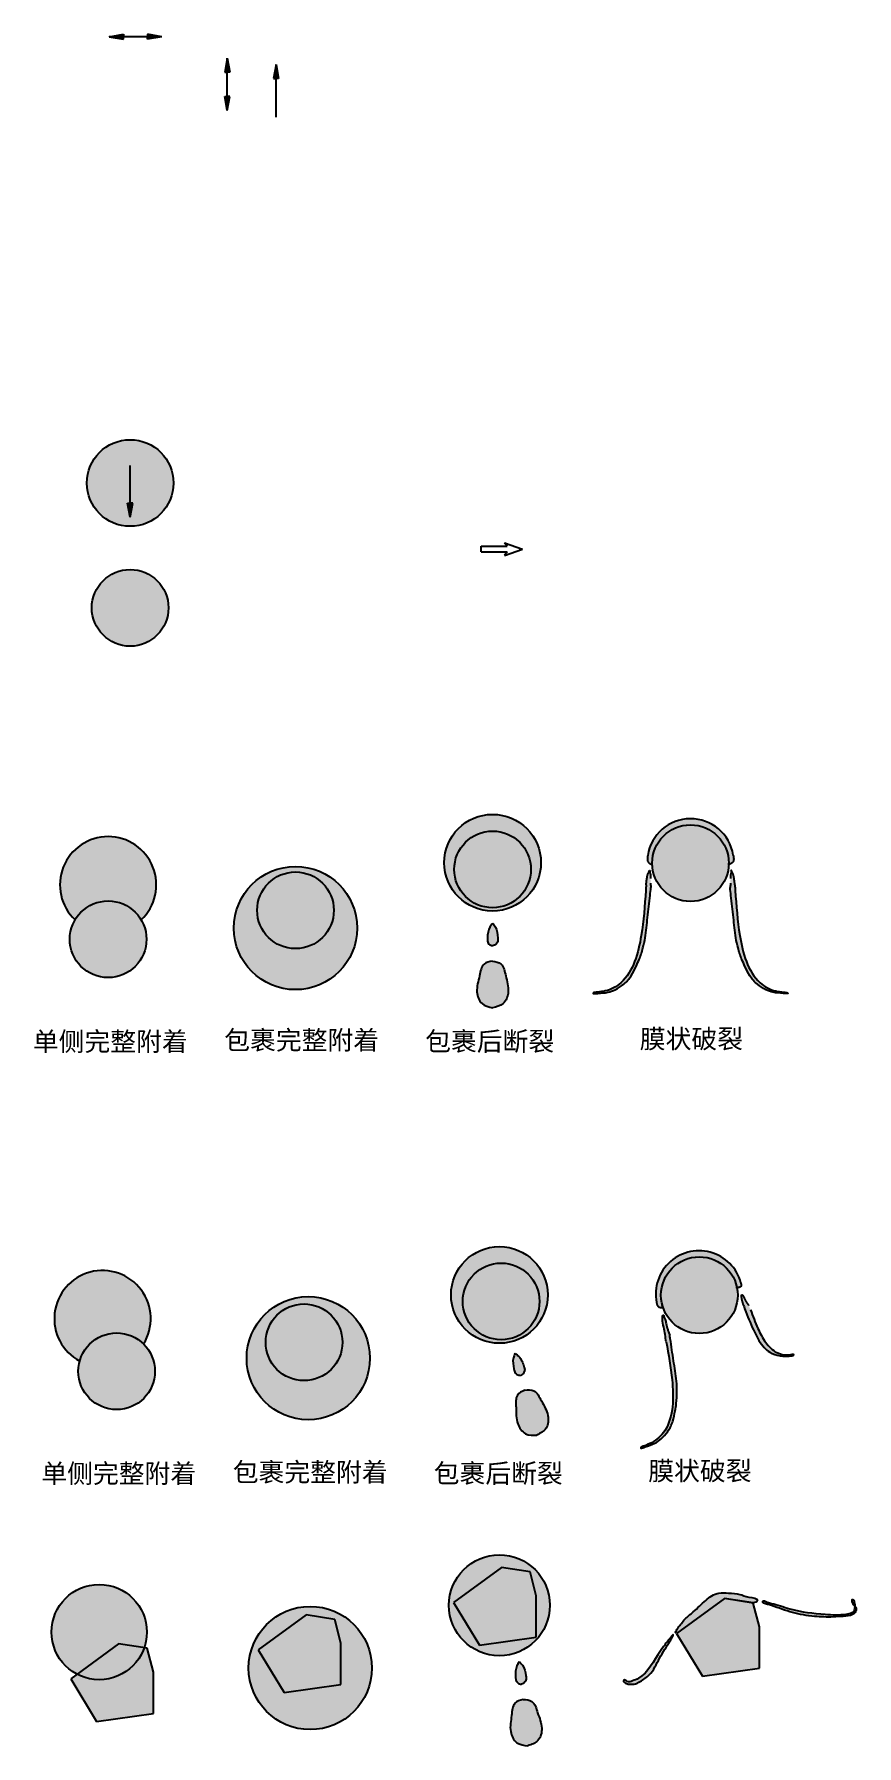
# Model space of a CAD drawing. Header units: millimetres. Extents: x -168 to 2937, y -666 to 1342.
# Drawn here: x 1188.5 to 1405.8, y 346.6 to 799.1 of the extents above; entities that cross this region are included whole.
import ezdxf

# ---------------------------------------------------------------- set-up
doc = ezdxf.new("R2010")
doc.units = ezdxf.units.MM
doc.linetypes.add('CENTER', pattern=[2, 1.25, -0.25, 0.25, -0.25])
doc.styles.add('说明', font='', dxfattribs={"height": 3})
doc.styles.get('说明').set_extended_font_data('SimSun')

msp = doc.modelspace()

# ---------------------------------------------------------------- texts
at = {"char_height": 5, "attachment_point": 1, "style": '说明'}
for s, insert in [('单侧完整附着', (1188.109703918787, 535.2951922108955)), ('包裹完整附着', (1238.686338682429, 535.6578697750965)), ('包裹后断裂', (1291.785398103342, 535.3345250879484)), ('膜状破裂', (1348.498964320878, 535.9812062359024)), ('单侧完整附着', (1190.365144210597, 421.0772599943698)), ('包裹完整附着', (1240.94177897424, 421.4399375585708)), ('包裹后断裂', (1294.040838395153, 421.1165928714227)), ('膜状破裂', (1350.754404612689, 421.7632740193767))]:
    msp.add_mtext_dynamic_manual_height_columns(s, width=52.59026289735402, gutter_width=15, heights=[0], dxfattribs=dict(at, insert=insert))

# ---------------------------------------------------------------- hatches: boundary and pattern name
for points in [[(1212.022398685851, 799.099966447318), (1208.27986743457, 798.4272774942525), (1212.022398685851, 798.4272774942525)], [(1208.27986743457, 798.4272774942525), (1212.022398685851, 798.4272774942525), (1212.022398685851, 797.7545885411868)], [(1218.42847945677, 799.099966447318), (1222.171010708051, 798.4272774942525), (1218.42847945677, 798.4272774942525)], [(1222.171010708051, 798.4272774942525), (1218.42847945677, 798.4272774942525), (1218.42847945677, 797.7545885411868)], [(1239.489820358464, 792.800844509488), (1239.489820358464, 789.0583132582076), (1238.817131405399, 789.0583132582076)], [(1240.16250931153, 789.0583132582076), (1239.489820358464, 792.800844509488), (1239.489820358464, 789.0583132582076)], [(1252.373499870052, 791.1008368549517), (1252.373499870052, 787.3583056036713), (1251.700810916986, 787.3583056036713)], [(1253.046188823118, 787.3583056036713), (1252.373499870052, 791.1008368549517), (1252.373499870052, 787.3583056036713)], [(1239.489820358464, 778.9097012360077), (1239.489820358464, 782.6522324872881), (1238.817131405399, 782.6522324872881)], [(1240.16250931153, 782.6522324872881), (1239.489820358464, 778.9097012360077), (1239.489820358464, 782.6522324872881)], [(1213.821499698071, 671.3754062233638), (1213.821499698071, 675.1179374746442), (1213.148810745005, 675.1179374746442)], [(1214.494188651136, 675.1179374746442), (1213.821499698071, 671.3754062233638), (1213.821499698071, 675.1179374746442)]]:
    msp.add_hatch(color=7).paths.add_polyline_path(points)
h = msp.add_hatch(color=151)
h.set_gradient(color1=(61, 117, 240), one_color=1, tint=1, name='SPHERICAL')
h.paths.add_polyline_path([(1225.267744057367, 680.4458290523826, 1), (1202.375255338774, 680.4458290523826, 1)])
h = msp.add_hatch(color=151)
h.set_gradient(color1=(52, 60, 57), one_color=1, tint=1, name='SPHERICAL')
h.paths.add_polyline_path([(1203.687071764713, 647.4360520569487, 1), (1223.955927631428, 647.4360520569487, 1)])
h = msp.add_hatch(color=151)
h.set_gradient(color1=(61, 117, 240), one_color=1, tint=1, name='SPHERICAL')
h.paths.add_polyline_path([(1296.829715896063, 580.0632046659186, 1), (1322.380705489277, 580.0632046659186, 1)])
h.paths.add_polyline_path([(1319.739638626027, 578.2930789094341, -1), (1299.470782759312, 578.2930789094341, -1)], flags=16)
h = msp.add_hatch(color=151)
h.set_gradient(color1=(52, 60, 57), one_color=1, tint=1, name='SPHERICAL')
h.paths.add_polyline_path([(1299.470782759312, 578.2930789094341, 1), (1319.739638626027, 578.2930789094341, 1)])
at = {"linetype": 'CENTER', "ltscale": 5}
h = msp.add_hatch(color=51, dxfattribs=at)
h.set_gradient(color1=(61, 117, 240), one_color=1, tint=1, name='SPHERICAL')
edge = h.paths.add_edge_path()
edge.add_spline(control_points=[(1350.613472823767, 582.0976374377395), (1350.490482975842, 581.3231645948119), (1350.340555310188, 580.3790630497606), (1351.234725002377, 579.7892460408243), (1351.556893683816, 579.6227414960169), (1351.749481736109, 579.5302627458583)], knot_values=[0, 0, 0, 0, 2.013426941492492, 2.45441722543192, 3.097700441788237, 3.097700441788237, 3.097700441788237, 3.097700441788237], degree=3, periodic=0)
edge.add_spline(control_points=[(1351.749481736109, 579.5302627458582), (1351.757525494683, 579.6663920153222), (1351.765550059829, 579.8025233134629), (1351.773574624975, 579.9386546116034)], knot_values=[41.81872243947659, 41.81872243947659, 41.81872243947659, 41.81872243947659, 42.22758642692062, 42.22758642692062, 42.22758642692062, 42.22758642692062], degree=3, periodic=0)
edge.add_arc((1361.908002558333, 579.9386546116053), 10.13442793335742, 0, 180, ccw=False)
edge.add_spline(control_points=[(1372.04243049169, 579.9386546116034), (1372.050455056836, 579.8025233134609), (1372.058479621983, 579.6663920153185), (1372.066523380557, 579.5302627458526)], knot_values=[41.81872243947105, 41.81872243947105, 41.81872243947105, 41.81872243947105, 42.22758642692062, 42.22758642692062, 42.22758642692062, 42.22758642692062], degree=3, periodic=0)
edge.add_spline(control_points=[(1372.066523380556, 579.5302627458582), (1372.259111432849, 579.622741496017), (1372.581280114288, 579.7892460408244), (1373.475449806477, 580.3790630497606), (1373.325522140824, 581.3231645948119), (1373.202532292898, 582.0976374377395)], knot_values=[0, 0, 0, 0, 0.6432832163560978, 1.084273500295526, 3.097700441788018, 3.097700441788018, 3.097700441788018, 3.097700441788018], degree=3, periodic=0)
edge.add_arc((1361.908002558333, 580.2401908011608), 11.44624435929636, 9.33900729701037, 172.4635992491085)
h = msp.add_hatch(color=151)
h.set_gradient(color1=(52, 60, 57), one_color=1, tint=1, name='SPHERICAL')
h.paths.add_polyline_path([(1351.773574624975, 579.9386546116034, 1), (1372.04243049169, 579.9386546116034, 1)])
h = msp.add_hatch(color=151)
h.set_gradient(color1=(61, 117, 240), one_color=1, tint=1, name='SPHERICAL')
h.paths.add_polyline_path([(1207.997742092401, 586.952291193434, 0.4142135623730951), (1195.257857766782, 574.2124068678144, 0.2065101690825473), (1199.256055039539, 564.9448527082759, -0.2661109812800971), (1207.997742092401, 569.9519482936939)])
h.paths.add_polyline_path([(1207.997742092401, 586.952291193434), (1207.997742092401, 569.9519482936939, -0.2661109812800971), (1216.739429145264, 564.9448527082759, 0.2065101690825473), (1220.737626418021, 574.2124068678144, 0.4142135623730951)])
h = msp.add_hatch(color=51, dxfattribs=at)
h.set_gradient(color1=(61, 117, 240), one_color=1, tint=1, name='SPHERICAL')
h.paths.add_polyline_path([(1273.80714911162, 562.7795005645498, 1), (1241.238911678806, 562.7795005645498, 1)])
h.paths.add_polyline_path([(1247.388602461855, 567.4757286431872, -1), (1267.657458328571, 567.4757286431872, -1)], flags=16)
h = msp.add_hatch(color=151)
h.set_gradient(color1=(52, 60, 57), one_color=1, tint=1, name='SPHERICAL')
h.paths.add_polyline_path([(1247.388602461855, 567.4757286431872, 1), (1267.657458328571, 567.4757286431872, 1)])
h = msp.add_hatch(color=51, dxfattribs=at)
h.set_gradient(color1=(61, 117, 240), one_color=1, tint=1, name='SPHERICAL')
edge = h.paths.add_edge_path()
edge.add_spline(control_points=[(1337.38947002596, 545.8527139570938), (1337.117116336163, 545.8142344358774), (1336.748206408176, 545.7621129558581), (1336.325583708265, 545.7538585772304), (1336.146218388691, 545.4834327810267), (1336.398106075967, 545.4688297836376), (1336.760053930439, 545.4060139320011), (1338.075739978067, 545.614571065848), (1339.885683246732, 545.613124753195), (1342.239435370275, 546.4765833535334), (1344.393970856826, 547.891955703062), (1346.349755768658, 550.020286816376), (1347.402934071225, 552.408070283633), (1348.54450087676, 554.8168807741064), (1349.335566366663, 557.3483167711652), (1350.166011250275, 561.0547618748437), (1350.506259079902, 565.7269687502461), (1351.132108617578, 570.1637365159564), (1351.373617930265, 572.8188210560667), (1351.431419530396, 573.5274275825183)], knot_values=[0, 0, 0, 0, 0.8164195989445789, 1.105860896096537, 1.303911758140238, 1.425673325373515, 1.693107393476993, 2.522138005535738, 5.22580941640939, 7.196489877776484, 9.907599498205293, 12.91875090302198, 15.7048283823105, 17.68729788882492, 20.91913111507809, 23.63001682145261, 29.06933972899799, 34.93725408902328, 37.07057831104905, 37.07057831104905, 37.07057831104905, 37.07057831104905], degree=3, periodic=0)
edge.add_spline(control_points=[(1351.431419530396, 573.5274275825182), (1351.393292791597, 573.8917794339891), (1351.329296337223, 574.5033509287862), (1351.375643734651, 575.3835200667393), (1351.261663636853, 576.1664313050246), (1351.39905068002, 577.0246307548766), (1351.051831124699, 577.502829173008), (1351.278486830156, 578.0588436467949), (1350.989762155568, 578.0091522378913), (1350.979027856495, 577.5708505799107), (1350.591470306478, 577.0993382699216), (1350.377013388133, 575.8737724355985), (1350.258258740356, 574.8943287505174), (1350.174931498715, 574.2070769911242)], knot_values=[0, 0, 0, 0, 1.098306122711514, 1.843527662888741, 2.625075998681957, 3.498461655958519, 4.241235700781304, 4.520935866320784, 4.60332076563318, 4.962820892458677, 5.572178882088306, 6.464798345777119, 8.56428927265578, 8.56428927265578, 8.56428927265578, 8.56428927265578], degree=3, periodic=0)
edge.add_spline(control_points=[(1350.174931498732, 574.2070769914039), (1350.14300206929, 573.6950864230599), (1349.858704058955, 569.2133037845149), (1349.338734228693, 562.3538410595091), (1347.513667847974, 553.979030626078), (1344.40497269788, 548.3731796024842), (1340.271628882095, 546.1754265677968), (1338.054849229811, 545.9272158394327), (1337.38947002596, 545.8527139570938)], knot_values=[4.778250669458277, 4.778250669458277, 4.778250669458277, 4.778250669458277, 6.316805975906889, 18.24439846476466, 25.35636728493469, 32.0125223663961, 36.68875646200289, 38.69434368656323, 38.69434368656323, 38.69434368656323, 38.69434368656323], degree=3, periodic=0)
edge = h.paths.add_edge_path()
edge.add_spline(control_points=[(1386.426535090705, 545.8527139570938), (1385.761155886854, 545.9272158394327), (1383.54437623457, 546.1754265677968), (1379.411032418785, 548.3731796024842), (1376.302337268691, 553.979030626078), (1374.477270887972, 562.3538410595091), (1373.95730105771, 569.2133037845149), (1373.673003047375, 573.6950864230599), (1373.641073617933, 574.2070769914039)], knot_values=[4.778250669458274, 4.778250669458274, 4.778250669458274, 4.778250669458274, 6.783837894018617, 11.4600719896254, 18.11622707108681, 25.22819589125684, 37.15578838011461, 38.69434368656323, 38.69434368656323, 38.69434368656323, 38.69434368656323], degree=3, periodic=0)
edge.add_spline(control_points=[(1373.64107361795, 574.2070769911242), (1373.557746376309, 574.8943287505174), (1373.438991728532, 575.8737724355985), (1373.224534810187, 577.0993382699215), (1372.83697726017, 577.5708505799107), (1372.826242961098, 578.0091522378914), (1372.537518286509, 578.0588436467949), (1372.764173991967, 577.502829173008), (1372.416954436645, 577.0246307548766), (1372.554341479812, 576.1664313050246), (1372.440361382014, 575.3835200667393), (1372.486708779442, 574.503350928786), (1372.422712325068, 573.8917794339891), (1372.384585586269, 573.5274275825182)], knot_values=[0, 0, 0, 0, 2.09949092687866, 2.992110390567474, 3.601468380197102, 3.960968507022599, 4.043353406334995, 4.323053571874475, 5.065827616697259, 5.939213273973822, 6.720761609767038, 7.465983149944265, 8.56428927265578, 8.56428927265578, 8.56428927265578, 8.56428927265578], degree=3, periodic=0)
edge.add_spline(control_points=[(1372.384585586269, 573.5274275825183), (1372.442387186399, 572.8188210560667), (1372.683896499087, 570.1637365159564), (1373.309746036763, 565.7269687502461), (1373.64999386639, 561.0547618748437), (1374.480438750002, 557.3483167711652), (1375.271504239905, 554.8168807741064), (1376.413071045441, 552.408070283633), (1377.466249348007, 550.020286816376), (1379.422034259839, 547.891955703062), (1381.57656974639, 546.4765833535334), (1383.930321869933, 545.613124753195), (1385.740265138598, 545.614571065848), (1387.055951186226, 545.4060139320011), (1387.417899040698, 545.4688297836376), (1387.669786727974, 545.4834327810267), (1387.4904214084, 545.7538585772304), (1387.067798708489, 545.7621129558581), (1386.698888780502, 545.8142344358774), (1386.426535090705, 545.8527139570938)], knot_values=[0, 0, 0, 0, 2.13332422202577, 8.001238582051066, 13.44056148959645, 16.15144719597096, 19.38328042222413, 21.36574992873856, 24.15182740802708, 27.16297881284376, 29.87408843327257, 31.84476889463966, 34.54844030551332, 35.37747091757206, 35.64490498567554, 35.76666655290882, 35.96471741495252, 36.25415871210448, 37.07057831104905, 37.07057831104905, 37.07057831104905, 37.07057831104905], degree=3, periodic=0)
h = msp.add_hatch(color=151)
h.set_gradient(color1=(52, 60, 57), one_color=1, tint=1, name='SPHERICAL')
h.paths.add_polyline_path([(1197.863314159044, 559.8175203603365, 1), (1218.132170025759, 559.8175203603365, 1)])
h = msp.add_hatch(color=151)
h.set_gradient(color1=(61, 117, 240), one_color=1, tint=1, name='SPHERICAL')
edge = h.paths.add_edge_path()
edge.add_spline(control_points=[(1309.60521069267, 558.054947609329), (1309.776099410574, 558.1010405617207), (1310.308198940897, 558.2445610856008), (1311.041165976785, 558.9982270307652), (1310.957854035253, 560.7828921478915), (1310.767619797192, 562.6146858917509), (1309.872441049921, 563.7008372577724), (1309.60521069267, 564.0250771019998)], knot_values=[0, 0, 0, 0, 0.5303994817306962, 1.651515199913413, 2.787452188558055, 5.712057678250966, 6.956655773016617, 6.956655773016617, 6.956655773016617, 6.956655773016617], degree=3, periodic=0)
edge.add_spline(control_points=[(1309.60521069267, 564.0250771019998), (1309.337980335418, 563.7008372577724), (1308.442801588147, 562.614685891751), (1308.252567350086, 560.7828921478914), (1308.169255408554, 558.9982270307652), (1308.902222444443, 558.244561085601), (1309.434321974766, 558.1010405617207), (1309.60521069267, 558.054947609329)], knot_values=[0, 0, 0, 0, 1.24459809476565, 4.169203584458563, 5.305140573103204, 6.42625629128592, 6.956655773016617, 6.956655773016617, 6.956655773016617, 6.956655773016617], degree=3, periodic=0)
h = msp.add_hatch(color=151)
h.set_gradient(color1=(61, 117, 240), one_color=1, tint=1, name='SPHERICAL')
edge = h.paths.add_edge_path()
edge.add_spline(control_points=[(1309.60521069267, 541.7063655494251), (1310.639711920409, 541.939476189317), (1312.836622125035, 542.4345197231994), (1314.191870861763, 546.3474046784976), (1313.051244777443, 549.6597975148434), (1312.486648379942, 553.4995885029706), (1310.450879004109, 553.8699328672388), (1309.60521069267, 554.02377568308)], knot_values=[0, 0, 0, 0, 3.008629996326783, 6.38925287244005, 10.65830299314037, 13.99673692036497, 16.36897896480369, 16.36897896480369, 16.36897896480369, 16.36897896480369], degree=3, periodic=0)
edge.add_spline(control_points=[(1309.60521069267, 554.02377568308), (1308.75954238123, 553.8699328672387), (1306.723773005397, 553.4995885029708), (1306.159176607896, 549.6597975148434), (1305.018550523576, 546.3474046784977), (1306.373799260304, 542.4345197231992), (1308.570709464931, 541.9394761893169), (1309.60521069267, 541.7063655494251)], knot_values=[0, 0, 0, 0, 2.372242044438718, 5.71067597166332, 9.97972609236364, 13.36034896847691, 16.36897896480369, 16.36897896480369, 16.36897896480369, 16.36897896480369], degree=3, periodic=0)
h = msp.add_hatch(color=151)
h.set_gradient(color1=(61, 117, 240), one_color=1, tint=1, name='SPHERICAL')
h.paths.add_polyline_path([(1298.627013929868, 465.7849568768763, 1), (1324.178003523082, 465.7849568768763, 1)])
h.paths.add_polyline_path([(1321.995078917838, 464.0751466929084, -1), (1301.726223051123, 464.0751466929084, -1)], flags=16)
h = msp.add_hatch(color=51, dxfattribs=at)
h.set_gradient(color1=(61, 117, 240), one_color=1, tint=1, name='SPHERICAL')
edge = h.paths.add_edge_path()
edge.add_spline(control_points=[(1374.116106903776, 468.0110177544393), (1374.144136160334, 467.923106254719), (1374.172165416892, 467.8351947549986), (1374.200205841605, 467.7472881400283)], knot_values=[0, 0, 0, 0, 0.2764021296352607, 0.2764021296352607, 0.2764021296352607, 0.2764021296352607], degree=3, periodic=0)
edge.add_spline(control_points=[(1374.200205841605, 467.7472881400282), (1374.286472009753, 467.7488750569254), (1374.44524071761, 467.7481274812569), (1374.698595222751, 467.7270173789674), (1374.925212887596, 467.8275536975827), (1375.179988316057, 467.9060032786593), (1375.284539463842, 468.1583420272453), (1375.282032935521, 468.5155412007315), (1375.244942529102, 468.7945938220385), (1375.219665890803, 468.9847646197167)], knot_values=[0, 0, 0, 0, 0.2590302474701884, 0.4749236953822829, 0.7480355933519169, 0.9976976734525995, 1.23063857019952, 1.49889434772644, 2.072852139222882, 2.072852139222882, 2.072852139222882, 2.072852139222882], degree=3, periodic=0)
edge.add_arc((1364.163442850143, 466.0222585846358), 11.44624435929654, 15.00000000001164, 195.0000000000117)
edge.add_spline(control_points=[(1353.107219809483, 463.0597525495504), (1353.221277301787, 462.8813507678955), (1353.421937702862, 462.5674899917542), (1353.929850329326, 462.484841882643), (1354.287291653994, 462.5026474320544), (1354.496923310458, 462.496877614176), (1354.578612919393, 462.4941530473399)], knot_values=[0, 0, 0, 0, 0.6032156621394181, 1.061232315862552, 1.445063078585489, 1.689714930912812, 1.689714930912812, 1.689714930912812, 1.689714930912812], degree=3, periodic=0)
edge.add_spline(control_points=[(1354.578612919393, 462.49415304734), (1354.536581132036, 462.6987805846651), (1354.494480807665, 462.903397307937), (1354.452380483292, 463.1080140312089)], knot_values=[41.6012434568048, 41.6012434568048, 41.6012434568048, 41.6012434568048, 42.22758642692062, 42.22758642692062, 42.22758642692062, 42.22758642692062], degree=3, periodic=0)
edge.add_arc((1364.241486158788, 465.7309969915808), 10.13442793335742, 180, 194.9999999999857, ccw=False)
edge.add_arc((1364.241486158788, 465.7309969915808), 10.13442793335741, 13.001569606198814, 180, ccw=False)
h = msp.add_hatch(color=151)
h.set_gradient(color1=(52, 60, 57), one_color=1, tint=1, name='SPHERICAL')
h.paths.add_polyline_path([(1354.10705822543, 465.7309969915808, 1), (1374.375914092145, 465.7309969915808, 1)])
h = msp.add_hatch(color=151)
h.set_gradient(color1=(61, 117, 240), one_color=1, tint=1, name='SPHERICAL')
h.paths.add_polyline_path([(1203.230186908114, 471.809764081935, 0.4142135623730951), (1194.221728309936, 456.2066560920103, 0.2065101690825473), (1200.482309832298, 448.2896957830459, -0.2661109812800971), (1207.63019942384, 455.3886938193061)])
h.paths.add_polyline_path([(1203.230186908114, 471.809764081935), (1207.63019942384, 455.3886938193061, -0.2661109812800971), (1217.369952411692, 452.8147259742599, 0.2065101690825473), (1218.833294898039, 462.8013054837572, 0.4142135623730951)])
h = msp.add_hatch(color=151)
h.set_gradient(color1=(52, 60, 57), one_color=1, tint=1, name='SPHERICAL')
h.paths.add_polyline_path([(1301.726223051123, 464.0751466929084, 1), (1321.995078917838, 464.0751466929084, 1)])
h = msp.add_hatch(color=51, dxfattribs=at)
h.set_gradient(color1=(61, 117, 240), one_color=1, tint=1, name='SPHERICAL')
h.paths.add_polyline_path([(1277.185241524889, 449.0680016701523, 1), (1244.617004092075, 449.0680016701523, 1)])
h.paths.add_polyline_path([(1249.644042753666, 453.2577964266615, -1), (1269.912898620381, 453.2577964266615, -1)], flags=16)
h = msp.add_hatch(color=151)
h.set_gradient(color1=(52, 60, 57), one_color=1, tint=1, name='SPHERICAL')
h.paths.add_polyline_path([(1249.644042753666, 453.2577964266615, 1), (1269.912898620381, 453.2577964266615, 1)])
h = msp.add_hatch(color=51, dxfattribs=at)
h.set_gradient(color1=(61, 117, 240), one_color=1, tint=1, name='SPHERICAL')
edge = h.paths.add_edge_path()
edge.add_spline(control_points=[(1349.807529150754, 425.9229438247897), (1349.554414920832, 425.8152851395404), (1349.211565325502, 425.6694587405948), (1348.805479535276, 425.5521028194686), (1348.702217287104, 425.2444683980842), (1348.949301643408, 425.2955563164584), (1349.31517436255, 425.3285598611341), (1350.532050937011, 425.8705351894752), (1352.280696217593, 426.3375859472164), (1354.33076665198, 427.7808187862382), (1356.045562802126, 429.7055983097317), (1357.383853332721, 432.2676026822827), (1357.78314161795, 434.8466070034852), (1358.262364446874, 437.4687984973988), (1358.371291186361, 440.1187207192661), (1358.214140764293, 443.9138067204186), (1357.333538808255, 448.5148746254976), (1356.835041518257, 452.5919600141754), (1356.46031709268, 454.8539432636377), (1356.403318180419, 455.1868672308785)], knot_values=[0, 0, 0, 0, 0.8164195989445789, 1.105860896096537, 1.303911758140238, 1.425673325373515, 1.693107393476993, 2.522138005535738, 5.22580941640939, 7.196489877776484, 9.907599498205293, 12.91875090302198, 15.7048283823105, 17.68729788882492, 20.91913111507809, 23.63001682145261, 29.06933972899799, 34.93725408902328, 35.95097243410845, 35.95097243410845, 35.95097243410845, 35.95097243410845], degree=3, periodic=0)
edge.add_spline(control_points=[(1356.403318180418, 455.1868672308785), (1356.317689472856, 455.3837379712572), (1356.114414139098, 455.8510925138758), (1355.81508040704, 456.8685870734333), (1355.443492829005, 458.0091953093898), (1355.296342733007, 459.2683284507743), (1354.885903940338, 459.8384077273836), (1354.838359666917, 460.4835965687847), (1354.435274970897, 460.3532749330947), (1354.542104117988, 459.8542208661385), (1354.420911547699, 458.8647070636043), (1355.035919760972, 456.6330906814851), (1355.29520811145, 454.6604019603816), (1355.463126944214, 453.3828606175372)], knot_values=[0, 0, 0, 0, 0.6438223862946421, 1.528380074639274, 3.167940969781939, 4.303280308148246, 5.115906970318914, 5.510600339494016, 5.678038122034316, 6.123463728570273, 6.719307532895476, 8.845865477938759, 12.75405211247813, 12.75405211247813, 12.75405211247813, 12.75405211247813], degree=3, periodic=0)
edge.add_spline(control_points=[(1355.463126944213, 453.3828606175421), (1356.111166447681, 450.0522619035257), (1357.106543343351, 444.3680948020188), (1357.48350777703, 436.3926981806878), (1355.931639854408, 430.1732723884073), (1352.507956655618, 426.9806178729156), (1350.430953601984, 426.1671199272199), (1349.807529150754, 425.9229438247897)], knot_values=[8.076744007505198, 8.076744007505198, 8.076744007505198, 8.076744007505198, 18.24439846476466, 25.35636728493469, 32.0125223663961, 36.68875646200289, 38.69434368656323, 38.69434368656323, 38.69434368656323, 38.69434368656323], degree=3, periodic=0)
edge = h.paths.add_edge_path()
edge.add_spline(control_points=[(1388.693780444461, 450.059171438495), (1388.296586766469, 449.999021727747), (1386.973294937849, 449.7986267437962), (1384.236500608405, 450.4304737337129), (1381.564298644135, 453.1966217967665), (1379.587024439879, 457.0285251740244), (1378.515963998964, 459.8093221337684), (1377.991866574226, 461.2753773614465)], knot_values=[10.46807796370315, 10.46807796370315, 10.46807796370315, 10.46807796370315, 12.4736651882635, 17.14989928387028, 23.80605436533169, 30.91802318550172, 38.69434368656323, 38.69434368656323, 38.69434368656323, 38.69434368656323], degree=3, periodic=0)
edge.add_spline(control_points=[(1377.991866574226, 461.2753773614465), (1377.926735947691, 461.4575669525544), (1377.862150932535, 461.6399667885172), (1377.798024703128, 461.8225334871705)], knot_values=[9.501699190472687, 9.501699190472687, 9.501699190472687, 9.501699190472687, 10.46807796370315, 10.46807796370315, 10.46807796370315, 10.46807796370315], degree=3, periodic=0)
edge.add_spline(control_points=[(1377.991866574223, 461.2753773614538), (1377.772237341106, 461.9075483576845), (1377.456878891922, 462.8152620630071), (1376.658520072619, 463.8557931455331), (1376.240088199773, 464.6715654186886), (1375.913237695378, 465.3654644212854), (1375.686772861729, 465.740267800125), (1375.341487140362, 465.9690240554319), (1375.423537890776, 464.7558758103577), (1375.62362293352, 464.1527331837768), (1375.814878719942, 463.4181013423911), (1375.899073793293, 463.0946999806453)], knot_values=[0, 0, 0, 0, 1.987597457601783, 2.853926332727252, 3.911162332486513, 4.731092077667857, 5.154428968782348, 5.222818089275306, 5.884953835253756, 7.092281785570794, 8.041753000711356, 8.041753000711356, 8.041753000711356, 8.041753000711356], degree=3, periodic=0)
edge.add_spline(control_points=[(1375.899073793293, 463.0946999806454), (1376.100811157464, 462.5011148994234), (1376.966708029096, 460.0407409394622), (1378.624333792987, 456.2172211235846), (1380.601975498304, 452.439536598597), (1383.066074596286, 450.3670249552973), (1385.049703801969, 449.6801912324373), (1387.061805745628, 449.586095152669), (1387.993843913827, 449.5084263860081), (1389.568060450517, 449.933845694539), (1388.930368506407, 450.025257160839), (1388.693780444461, 450.059171438495)], knot_values=[3.317991220193651, 3.317991220193651, 3.317991220193651, 3.317991220193651, 5.199343054965875, 11.15193327578023, 15.86877935662249, 17.74865969469968, 20.65589002590247, 22.09717951704961, 23.44505237959786, 24.33468430217414, 24.85942689821075, 24.85942689821075, 24.85942689821075, 24.85942689821075], degree=3, periodic=0)
h = msp.add_hatch(color=151)
h.set_gradient(color1=(52, 60, 57), one_color=1, tint=1, name='SPHERICAL')
h.paths.add_polyline_path([(1200.118754450854, 445.5995881438108, 1), (1220.387610317569, 445.5995881438108, 1)])
h = msp.add_hatch(color=151)
h.set_gradient(color1=(61, 117, 240), one_color=1, tint=1, name='SPHERICAL')
edge = h.paths.add_edge_path()
edge.add_spline(control_points=[(1317.098664802233, 444.5266129943077), (1317.251800894354, 444.6153646222195), (1317.728623727905, 444.8917122951755), (1318.241552417435, 445.8094035243249), (1317.699173940029, 447.5116949350813), (1317.041318668831, 449.2318355768692), (1315.895525738306, 450.0492879240035), (1315.553481587801, 450.2933152575686)], knot_values=[0, 0, 0, 0, 0.530399481730819, 1.651515199913426, 2.787452188558064, 5.712057678251011, 6.95665577301669, 6.95665577301669, 6.95665577301669, 6.95665577301669], degree=3, periodic=0)
edge.add_spline(control_points=[(1315.553481587801, 450.2933152575686), (1315.379276331031, 449.9109593122311), (1314.795716719287, 448.6301283479671), (1315.08606766331, 446.8115152184976), (1315.467499828789, 445.0660983734356), (1316.370554718826, 444.5278188009268), (1316.921669242264, 444.5269061126461), (1317.098664802233, 444.5266129943077)], knot_values=[0, 0, 0, 0, 1.244598094765613, 4.169203584458613, 5.30514057310323, 6.426256291285831, 6.956655773016591, 6.956655773016591, 6.956655773016591, 6.956655773016591], degree=3, periodic=0)
h = msp.add_hatch(color=151)
h.set_gradient(color1=(61, 117, 240), one_color=1, tint=1, name='SPHERICAL')
edge = h.paths.add_edge_path()
edge.add_spline(control_points=[(1317.098664802233, 444.5266129943077), (1317.251800894354, 444.6153646222195), (1317.728623727905, 444.8917122951755), (1318.241552417435, 445.8094035243249), (1317.699173940029, 447.5116949350813), (1317.041318668831, 449.2318355768692), (1315.895525738306, 450.0492879240035), (1315.553481587801, 450.2933152575686)], knot_values=[0, 0, 0, 0, 0.530399481730819, 1.651515199913426, 2.787452188558064, 5.712057678251011, 6.95665577301669, 6.95665577301669, 6.95665577301669, 6.95665577301669], degree=3, periodic=0)
edge.add_spline(control_points=[(1315.553481587801, 450.2933152575686), (1315.379276331031, 449.9109593122311), (1314.795716719287, 448.6301283479671), (1315.08606766331, 446.8115152184976), (1315.467499828789, 445.0660983734356), (1316.370554718826, 444.5278188009268), (1316.921669242264, 444.5269061126461), (1317.098664802233, 444.5266129943077)], knot_values=[0, 0, 0, 0, 1.244598094765613, 4.169203584458613, 5.30514057310323, 6.426256291285831, 6.956655773016591, 6.956655773016591, 6.956655773016591, 6.956655773016591], degree=3, periodic=0)
h = msp.add_hatch(color=151)
h.set_gradient(color1=(61, 117, 240), one_color=1, tint=1, name='SPHERICAL')
edge = h.paths.add_edge_path()
edge.add_spline(control_points=[(1321.329989199757, 428.7350953594405), (1322.268907179738, 429.2280115668156), (1324.262832789701, 430.2747891026672), (1324.559173397826, 434.4051099202043), (1322.600102853935, 437.3094199536831), (1321.060933575219, 440.8722449361975), (1318.998679184014, 440.7030742363625), (1318.142008870829, 440.6327999205323)], knot_values=[0, 0, 0, 0, 3.008629996326728, 6.389252872440091, 10.65830299314038, 13.99673692036498, 16.36897896480363, 16.36897896480363, 16.36897896480363, 16.36897896480363], degree=3, periodic=0)
edge.add_spline(control_points=[(1318.142008870829, 440.6327999205323), (1317.364973459027, 440.265324106682), (1315.49442341726, 439.3807030347128), (1315.942876212425, 435.5256214512592), (1315.698426370349, 432.0308799098552), (1318.020225273927, 428.6020874601512), (1320.270404273336, 428.6925143269741), (1321.329989199757, 428.7350953594405)], knot_values=[0, 0, 0, 0, 2.372242044438813, 5.710675971663399, 9.979726092363675, 13.36034896847676, 16.36897896480368, 16.36897896480368, 16.36897896480368, 16.36897896480368], degree=3, periodic=0)
h = msp.add_hatch(color=151)
h.set_gradient(color1=(61, 117, 240), one_color=1, tint=1, name='SPHERICAL')
edge = h.paths.add_edge_path()
edge.add_spline(control_points=[(1321.329989199757, 428.7350953594405), (1322.268907179738, 429.2280115668156), (1324.262832789701, 430.2747891026672), (1324.559173397826, 434.4051099202043), (1322.600102853935, 437.3094199536831), (1321.060933575219, 440.8722449361975), (1318.998679184014, 440.7030742363625), (1318.142008870829, 440.6327999205323)], knot_values=[0, 0, 0, 0, 3.008629996326728, 6.389252872440091, 10.65830299314038, 13.99673692036498, 16.36897896480363, 16.36897896480363, 16.36897896480363, 16.36897896480363], degree=3, periodic=0)
edge.add_spline(control_points=[(1318.142008870829, 440.6327999205323), (1317.364973459027, 440.265324106682), (1315.49442341726, 439.3807030347128), (1315.942876212425, 435.5256214512592), (1315.698426370349, 432.0308799098552), (1318.020225273927, 428.6020874601512), (1320.270404273336, 428.6925143269741), (1321.329989199757, 428.7350953594405)], knot_values=[0, 0, 0, 0, 2.372242044438813, 5.710675971663399, 9.979726092363675, 13.36034896847676, 16.36897896480368, 16.36897896480368, 16.36897896480368, 16.36897896480368], degree=3, periodic=0)
at = {"ltscale": 5}
h = msp.add_hatch(color=256, dxfattribs=at)
h.set_gradient(color1=(68, 128, 238), one_color=1, tint=1, name='SPHERICAL')
h.paths.add_polyline_path([(1298.064855648443, 383.7305736401386, 1), (1324.743388965653, 383.7305736401386, 1)])
h.paths.add_polyline_path([(1311.924535845924, 393.7303434259884), (1319.501351831489, 392.5407290483643), (1321.157894394005, 386.2113890561257), (1321.157894394005, 375.2747302143816), (1306.110941010608, 373.224105265391), (1299.271413585079, 384.5025354040212)], flags=16)
for points in [[(1321.157894394005, 386.2113890561257), (1319.501351831489, 392.5407290483643), (1311.924535845924, 393.7303434259884), (1299.271413585079, 384.5025354040212), (1306.110941010608, 373.224105265391), (1321.157894394005, 375.2747302143816)], [(1380.09995953612, 378.0000241783079), (1378.443416973603, 384.3293641705465), (1370.866600988038, 385.5189785481706), (1358.213478727193, 376.2911705262034), (1365.053006152722, 365.0127403875732), (1380.09995953612, 367.0633653365638)], [(1269.533856354553, 373.6842286059108), (1267.877313792037, 380.0135685981494), (1260.300497806472, 381.2031829757735), (1247.647375545627, 371.9753749538063), (1254.486902971156, 360.6969448151762), (1269.533856354553, 362.7475697641668)], [(1220.008568051742, 366.0260203230602), (1218.352025489225, 372.3553603152988), (1210.775209503661, 373.5449746929229), (1198.122087242816, 364.3171666709557), (1204.961614668344, 353.0387365323255), (1220.008568051742, 355.0893614813161)]]:
    msp.add_hatch(color=256, dxfattribs=at).paths.add_polyline_path(points)
h = msp.add_hatch(color=256, dxfattribs=at)
h.set_gradient(color1=(68, 128, 238), one_color=1, tint=1, name='SPHERICAL')
h.paths.add_polyline_path([(1193.045470725386, 376.6525482293055, 0.2782686731374369), (1199.764296925206, 365.5148153910511), (1210.775209503661, 373.5449746929229), (1217.51794280543, 372.4863172706558, 0.08451279472621634), (1218.227208315838, 376.6525482293055, 1)])
h = msp.add_hatch(color=256, dxfattribs=at)
h.set_gradient(color1=(68, 128, 238), one_color=1, tint=1, name='SPHERICAL')
edge = h.paths.add_edge_path()
edge.add_spline(control_points=[(1356.781201573634, 374.8123206393765), (1356.842364113052, 374.8384842874511), (1356.981746328805, 374.9244660427959), (1357.086700771373, 375.2581977207615), (1357.189540552062, 375.5587088061533), (1357.348059637619, 375.7499117478724), (1357.358717054293, 376.025992555774), (1356.976547745425, 375.6700164863473), (1356.744892891178, 375.34482191524), (1356.202208798037, 374.7313791214663), (1355.267973890511, 373.5158324497987), (1352.674963422676, 369.9905925003122), (1350.438652589754, 365.3471495885954), (1346.750765634737, 363.7600021678272), (1345.412274036403, 363.3394188399753), (1344.829807273089, 363.8381546899736), (1344.468278557469, 364.0808786881831), (1343.97157780551, 363.7487664803416), (1344.54637461207, 363.2987623190628), (1345.076468332105, 362.9475856622869), (1346.115101568383, 362.8331877542881), (1347.369309858454, 362.8616401298765), (1349.080782722546, 363.8411839794661), (1351.79890001542, 365.5923671639748), (1353.28552224113, 369.0928313129565), (1355.0509013833, 371.9981148380846), (1356.129773788219, 373.6583049211114), (1356.649266758501, 374.5765619666703), (1356.781201573634, 374.8123206393766)], knot_values=[0.2416253327430791, 0.2416253327430791, 0.2416253327430791, 0.2416253327430791, 0.4398426881751445, 0.7520437936799206, 1.225060360504775, 1.377127263806531, 1.527998269847219, 1.815989240292576, 2.311132356773794, 3.074338884808173, 4.101995781663767, 6.997972567788008, 16.26370167663839, 17.95526860929146, 19.35226278395657, 19.90840308197157, 20.19604877666119, 20.58587956864591, 21.12636661991543, 21.75681720830566, 22.69018762586683, 24.10014133058093, 25.47849191405642, 28.49510909741259, 33.63970312095778, 36.40183872820337, 38.75640981781866, 39.56691318222288, 39.56691318222288, 39.56691318222288, 39.56691318222288], degree=3, periodic=0)
edge = h.paths.add_edge_path()
edge.add_spline(control_points=[(1381.299948878225, 384.2379741891298), (1381.19463833831, 384.295723094521), (1380.98089216119, 384.4235905209073), (1381.015188805052, 385.2420411328113), (1382.313729575362, 384.4492481260552), (1384.389967363895, 384.0219270192048), (1389.653551845217, 382.1348948083607), (1396.171743585594, 381.3934114910635), (1401.711916588263, 381.0873961854104), (1404.416102534165, 381.6639895418677), (1405.339480845943, 382.2060998748617), (1405.356832282881, 383.5897427706414), (1405.841761452206, 382.6245899702656), (1405.524716859151, 381.8477867016967), (1404.313793488824, 380.8734359376859), (1402.202034356522, 380.8335728761195), (1398.892131097185, 380.5425889403327), (1394.35513480034, 380.7440434100066), (1388.817776944764, 381.5687823973647), (1384.520063404368, 383.3336639213041), (1381.974990415479, 384.0489752043852), (1381.299948878225, 384.2379741891298)], knot_values=[0.02650214449908354, 0.02650214449908354, 0.02650214449908354, 0.02650214449908354, 0.3668574997350582, 0.7424949367487237, 1.894262582381526, 3.12743490577737, 8.12242620322511, 17.58464728776416, 23.17580160712411, 24.67992875881717, 25.67628525251004, 26.50836299837643, 26.87204994215041, 28.05937614435399, 28.88171169764193, 31.40152650018397, 34.03913014757348, 38.99145816997297, 44.92134597814604, 50.74911677990956, 52.8519863920559, 52.8519863920559, 52.8519863920559, 52.8519863920559], degree=3, periodic=0)
edge = h.paths.add_edge_path()
edge.add_spline(control_points=[(1404.892337961086, 384.1971009670935), (1404.812399722663, 384.2982045364527), (1404.642120694425, 384.5411932723773), (1404.59948116568, 384.8905381504326), (1404.592967347749, 385.4147319877059), (1404.946323552279, 385.1781698239625), (1405.165385126849, 384.9873563123941), (1405.201538232172, 384.4978459668786), (1405.331053729988, 384.1861313849133), (1405.396487794628, 383.3463372840019), (1405.198007265505, 383.804019767616), (1404.887192073656, 383.8478779522383), (1404.878847202122, 384.0507955563922), (1404.892337961086, 384.1971009670936)], knot_values=[0.1198011541263406, 0.1198011541263406, 0.1198011541263406, 0.1198011541263406, 0.3603473512434037, 0.6903385213804454, 0.869874577279497, 1.094768234668348, 1.220027039276248, 1.463420628696909, 1.914923184393774, 2.180556561035519, 2.369589556474645, 2.501648553072067, 2.735296293687975, 2.735296293687975, 2.735296293687975, 2.735296293687975], degree=3, periodic=0)
h = msp.add_hatch(color=256, dxfattribs=at)
h.set_gradient(color1=(68, 128, 238), one_color=1, tint=1, name='SPHERICAL')
edge = h.paths.add_edge_path()
edge.add_spline(control_points=[(1378.431292350939, 384.3756900910846), (1378.669166360259, 384.4034734444306), (1379.117014707066, 384.455781508268), (1380.198182845176, 385.5743914360311), (1376.847778292727, 385.8161226265341), (1374.955581636453, 386.8000528890154), (1372.09234187914, 386.9439455756896), (1368.882602603999, 387.271603440186), (1365.650173360706, 384.9697711005389), (1363.08528153771, 382.247156222392), (1360.30074402842, 380.1697357861786), (1359.125868830547, 378.406271736668), (1358.293860048594, 377.3601933717423), (1358.140323581578, 376.9545855334219), (1357.761811101344, 376.6561574979898), (1358.011617304282, 376.4542922228946), (1358.213478727193, 376.2911705262034)], knot_values=[0, 0, 0, 0, 0.7208841939292309, 1.357217610332115, 3.759362072122288, 6.271724954901459, 9.23753533509026, 11.82494156879094, 15.81942282403566, 20.30147637166521, 23.27190160786705, 26.08835187345194, 26.62385453625799, 27.25407506290964, 27.38614164799694, 27.94218025679683, 27.94218025679683, 27.94218025679683, 27.94218025679683], degree=3, periodic=0)
edge.add_line((1358.213478727193, 376.2911705262034), (1370.866600988038, 385.5189785481706))
edge.add_line((1370.866600988038, 385.5189785481706), (1378.431292350939, 384.3756900910846))
h = msp.add_hatch(color=256, dxfattribs=at)
h.set_gradient(color1=(68, 128, 238), one_color=1, tint=1, name='SPHERICAL')
h.paths.add_polyline_path([(1277.694849332685, 367.1507443837013, 1), (1245.126611899871, 367.1507443837013, 1)])
h.paths.add_polyline_path([(1269.533856354553, 362.7475697641668), (1254.486902971156, 360.6969448151762), (1247.647375545627, 371.9753749538063), (1260.300497806472, 381.2031829757735), (1267.877313792037, 380.0135685981494), (1269.533856354553, 373.6842286059108)], flags=16)
h = msp.add_hatch(color=151)
h.set_gradient(color1=(61, 117, 240), one_color=1, tint=1, name='SPHERICAL')
edge = h.paths.add_edge_path()
edge.add_spline(control_points=[(1317.255106005612, 362.8527358706376), (1317.420390507942, 362.9160489613571), (1317.935040083047, 363.1131881654447), (1318.587161213521, 363.9378038721766), (1318.321928432327, 365.7046151330836), (1317.945517394415, 367.5073830371447), (1316.944041233734, 368.4963801448574), (1316.645078782924, 368.7916173265044)], knot_values=[0, 0, 0, 0, 0.5303994817304034, 1.651515199912941, 2.78745218855749, 5.712057678250453, 6.956655773016211, 6.956655773016211, 6.956655773016211, 6.956655773016211], degree=3, periodic=0)
edge.add_spline(control_points=[(1316.645078782924, 368.7916173265044), (1316.412377920544, 368.4417690035575), (1315.632867431477, 367.2698333496452), (1315.630801389424, 365.4281892154961), (1315.730282407541, 363.6443523432114), (1316.536422556841, 362.9695256304277), (1317.080401956932, 362.8811261778229), (1317.255106005612, 362.8527358706376)], knot_values=[0, 0, 0, 0, 1.24459809476565, 4.169203584458862, 5.305140573103499, 6.42625629128599, 6.956655773016945, 6.956655773016945, 6.956655773016945, 6.956655773016945], degree=3, periodic=0)
h = msp.add_hatch(color=151)
h.set_gradient(color1=(61, 117, 240), one_color=1, tint=1, name='SPHERICAL')
edge = h.paths.add_edge_path()
edge.add_spline(control_points=[(1318.925602453155, 346.5897233271957), (1319.930869814378, 346.9273190811434), (1322.065697753709, 347.6442515863923), (1323.014034846835, 351.67513543111), (1321.54091890966, 354.8536419360814), (1320.58692819399, 358.6156448120759), (1318.523972414949, 358.7760360632271), (1317.66701074191, 358.8426633541869)], knot_values=[0, 0, 0, 0, 3.008629996326898, 6.389252872440085, 10.6583029931405, 13.99673692036497, 16.36897896480361, 16.36897896480361, 16.36897896480361, 16.36897896480361], degree=3, periodic=0)
edge.add_spline(control_points=[(1317.66701074191, 358.8426633541869), (1316.841488355336, 358.603215459595), (1314.854216075036, 358.0267947940412), (1314.684924262485, 354.1494111134161), (1313.888728249706, 350.7378064945104), (1315.636701714172, 346.9838810051959), (1317.872696649112, 346.7159086212533), (1318.925602453155, 346.5897233271957)], knot_values=[0, 0, 0, 0, 2.372242044438962, 5.710675971663335, 9.979726092363634, 13.3603489684766, 16.36897896480336, 16.36897896480336, 16.36897896480336, 16.36897896480336], degree=3, periodic=0)

# ---------------------------------------------------------------- linework, layer by layer
at = {"color": 7}
for p, q in [((1208.27986743457, 798.4272774942525), (1212.022398685851, 799.099966447318)), ((1222.171010708051, 798.4272774942525), (1208.27986743457, 798.4272774942525)), ((1208.27986743457, 798.4272774942525), (1212.022398685851, 797.7545885411868)), ((1212.022398685851, 799.099966447318), (1212.022398685851, 798.4272774942525)), ((1212.022398685851, 797.7545885411868), (1212.022398685851, 798.4272774942525)), ((1222.171010708051, 798.4272774942525), (1218.42847945677, 799.099966447318)), ((1218.42847945677, 799.099966447318), (1218.42847945677, 798.4272774942525)), ((1222.171010708051, 798.4272774942525), (1218.42847945677, 797.7545885411868)), ((1218.42847945677, 797.7545885411868), (1218.42847945677, 798.4272774942525)), ((1239.489820358464, 792.800844509488), (1238.817131405399, 789.0583132582076)), ((1239.489820358464, 778.9097012360077), (1239.489820358464, 792.800844509488)), ((1239.489820358464, 792.800844509488), (1240.16250931153, 789.0583132582076)), ((1238.817131405399, 789.0583132582076), (1239.489820358464, 789.0583132582076)), ((1240.16250931153, 789.0583132582076), (1239.489820358464, 789.0583132582076)), ((1252.373499870052, 791.1008368549517), (1251.700810916986, 787.3583056036713)), ((1252.373499870052, 777.2096935814714), (1252.373499870052, 791.1008368549517)), ((1252.373499870052, 791.1008368549517), (1253.046188823118, 787.3583056036713)), ((1251.700810916986, 787.3583056036713), (1252.373499870052, 787.3583056036713)), ((1253.046188823118, 787.3583056036713), (1252.373499870052, 787.3583056036713)), ((1239.489820358464, 778.9097012360077), (1238.817131405399, 782.6522324872881)), ((1238.817131405399, 782.6522324872881), (1239.489820358464, 782.6522324872881)), ((1239.489820358464, 778.9097012360077), (1240.16250931153, 782.6522324872881)), ((1240.16250931153, 782.6522324872881), (1239.489820358464, 782.6522324872881)), ((1213.821499698071, 671.3754062233638), (1213.821499698071, 685.0528420235713)), ((1213.821499698071, 671.3754062233638), (1213.148810745005, 675.1179374746442)), ((1213.148810745005, 675.1179374746442), (1213.821499698071, 675.1179374746442)), ((1213.821499698071, 671.3754062233638), (1214.494188651136, 675.1179374746442)), ((1214.494188651136, 675.1179374746442), (1213.821499698071, 675.1179374746442))]:
    msp.add_line(p, q, dxfattribs=at)
for p, q in [((1306.608919693037, 663.7376558981591), (1313.499629415619, 663.7376558981591)), ((1306.608919693037, 662.237323720145), (1306.608919693037, 663.7376558981591)), ((1306.608919693037, 662.237323720145), (1313.499629415619, 662.237323720145)), ((1313.499629415619, 663.7376558981591), (1312.767581411019, 664.6599439053257)), ((1312.767581411019, 664.6599439053257), (1317.517050031669, 662.9874898091521)), ((1312.767581411019, 661.3150357129784), (1317.517050031669, 662.9874898091525)), ((1313.499629415619, 662.237323720145), (1312.767581411019, 661.3150357129784))]:
    msp.add_line(p, q)
at = {"ltscale": 5}
for p, q in [((1311.924535845924, 393.7303434259884), (1299.271413585079, 384.5025354040212)), ((1319.501351831489, 392.5407290483643), (1311.924535845924, 393.7303434259884)), ((1321.157894394005, 386.2113890561257), (1319.501351831489, 392.5407290483643)), ((1321.157894394005, 375.2747302143816), (1321.157894394005, 386.2113890561257)), ((1370.866600988038, 385.5189785481706), (1358.213478727193, 376.2911705262034)), ((1370.866600988038, 385.5189785481706), (1358.213478727193, 376.2911705262034)), ((1378.443416973603, 384.3293641705465), (1370.866600988038, 385.5189785481706)), ((1378.431292350939, 384.3756900910846), (1370.866600988038, 385.5189785481706)), ((1260.300497806472, 381.2031829757735), (1247.647375545627, 371.9753749538063)), ((1267.877313792037, 380.0135685981494), (1260.300497806472, 381.2031829757735)), ((1299.271413585079, 384.5025354040212), (1306.110941010608, 373.224105265391)), ((1380.09995953612, 378.0000241783079), (1378.443416973603, 384.3293641705465)), ((1269.533856354553, 373.6842286059108), (1267.877313792037, 380.0135685981494)), ((1358.213478727193, 376.2911705262034), (1365.053006152722, 365.0127403875732)), ((1380.09995953612, 367.0633653365638), (1380.09995953612, 378.0000241783079)), ((1210.775209503661, 373.5449746929229), (1198.122087242816, 364.3171666709557)), ((1218.352025489225, 372.3553603152988), (1210.775209503661, 373.5449746929229)), ((1220.008568051742, 366.0260203230602), (1218.352025489225, 372.3553603152988)), ((1247.647375545627, 371.9753749538063), (1254.486902971156, 360.6969448151762)), ((1269.533856354553, 362.7475697641668), (1269.533856354553, 373.6842286059108)), ((1306.110941010608, 373.224105265391), (1321.157894394005, 375.2747302143816)), ((1365.053006152722, 365.0127403875732), (1380.09995953612, 367.0633653365638)), ((1198.122087242816, 364.3171666709557), (1204.961614668344, 353.0387365323255)), ((1220.008568051742, 355.0893614813161), (1220.008568051742, 366.0260203230602)), ((1254.486902971156, 360.6969448151762), (1269.533856354553, 362.7475697641668)), ((1204.961614668344, 353.0387365323255), (1220.008568051742, 355.0893614813161))]:
    msp.add_line(p, q, dxfattribs=at)
for centre, radius in [((1213.821499698071, 680.4458290523826), 11.44624435929643), ((1213.821499698071, 647.4360520569487), 10.13442793335742), ((1309.60521069267, 580.0632046659186), 12.77549479660706), ((1309.60521069267, 578.2930789094341), 10.13442793335742), ((1309.60521069267, 578.2930789094341), 10.13442793335742), ((1361.908002558333, 579.9386546116034), 10.13442793335742), ((1361.908002558333, 579.9386546116034), 10.13442793335742), ((1257.523030395213, 562.7795005645498), 16.28411871640704), ((1257.523030395213, 567.4757286431872), 10.13442793335742), ((1257.523030395213, 567.4757286431872), 10.13442793335742), ((1207.997742092401, 559.8175203603365), 10.13442793335742), ((1207.997742092401, 559.8175203603365), 10.13442793335742), ((1311.402508726475, 465.7849568768763), 12.77549479660706), ((1364.241486158788, 465.7309969915808), 10.13442793335742), ((1364.241486158788, 465.7309969915808), 10.13442793335742), ((1311.86065098448, 464.0751466929084), 10.13442793335742), ((1311.86065098448, 464.0751466929084), 10.13442793335742), ((1260.901122808482, 449.0680016701523), 16.28411871640704), ((1259.778470687023, 453.2577964266615), 10.13442793335742), ((1259.778470687023, 453.2577964266615), 10.13442793335742), ((1210.253182384212, 445.5995881438108), 10.13442793335742), ((1210.253182384212, 445.5995881438108), 10.13442793335742), ((1205.636339520612, 376.6525482293055), 12.59086879522607), ((1261.410730616278, 367.1507443837013), 16.28411871640704)]:
    msp.add_circle(centre, radius)
msp.add_circle((1311.404122307048, 383.7305736401386), 13.3392666586049, dxfattribs=at)
for centre, radius, start, end in [((1361.908002558333, 580.2401908011608), 11.44624435929643, 9.339007296756272, 171.3891012973017), ((1207.997742092401, 574.2124068678144), 12.73988432561964, 313.3274471938457, 226.6725528061542), ((1364.163442850143, 466.0222585846351), 11.44624435929643, 14.99999999986291, 195.0000000000079), ((1206.527511603987, 459.5039807878837), 12.73988432561964, 328.3274471938443, 241.6725528061541)]:
    msp.add_arc(centre, radius, start, end)
at = {"linetype": 'CENTER', "ltscale": 5}
for points in [[(1350.613472823767, 582.0976374377395), (1350.490482975842, 581.3231645948119), (1350.340555310188, 580.3790630497606), (1351.245317737925, 579.7822588037799), (1351.578711515553, 579.6115167095188), (1351.782454711069, 579.5144962341144)], [(1373.202532292898, 582.0976374377395), (1373.325522140824, 581.3231645948119), (1373.475449806477, 580.3790630497606), (1372.57068737874, 579.7822588037799), (1372.237293601112, 579.6115167095188), (1372.033550405596, 579.5144962341144)]]:
    msp.add_open_spline(points, degree=3, knots=[0, 0, 0, 0, 2.013426941492492, 2.45441722543192, 3.134397191714967, 3.134397191714967, 3.134397191714967, 3.134397191714967], dxfattribs=at)
for points in [[(1351.749481736109, 579.5302627458582), (1351.757525494683, 579.6663920153222), (1351.765550059829, 579.8025233134629), (1351.773574624975, 579.9386546116034)], [(1372.066523380557, 579.5302627458526), (1372.058479621983, 579.6663920153185), (1372.050455056836, 579.8025233134609), (1372.04243049169, 579.9386546116034)], [(1354.578612919393, 462.49415304734), (1354.536581132036, 462.6987805846651), (1354.494480807665, 462.903397307937), (1354.452380483292, 463.1080140312089)]]:
    msp.add_open_spline(points, degree=3)
for points in [[(1350.174931498715, 574.2070769911242), (1350.454166998372, 576.2879156892882), (1350.687194558503, 577.149581322336), (1350.955168681908, 577.6968536756581), (1351.106632053545, 578.0228892385035), (1351.188190185441, 578.0345315216236), (1351.176537293286, 577.7550742034027), (1351.293048045053, 577.0214949463452), (1351.304700937209, 576.1481870301777), (1351.351306449234, 575.3680295284962), (1351.351306449234, 574.622807988319), (1351.431419530396, 573.5274275825182)], [(1373.64107361795, 574.2070769911242), (1373.361838118293, 576.2879156892882), (1373.128810558163, 577.149581322336), (1372.860836434757, 577.6968536756581), (1372.70937306312, 578.0228892385035), (1372.627814931224, 578.0345315216236), (1372.639467823379, 577.7550742034027), (1372.522957071612, 577.0214949463452), (1372.511304179457, 576.1481870301777), (1372.464698667431, 575.3680295284962), (1372.464698667431, 574.622807988319), (1372.384585586269, 573.5274275825182)], [(1375.219665890803, 468.9847646197167), (1375.279181983155, 468.413900904658), (1375.264294868333, 468.1460585331242), (1375.160066894784, 467.9377366885974), (1374.936735946058, 467.8261372191491), (1374.67617509708, 467.7442949758229), (1374.460281649168, 467.7442949758229), (1373.909385721568, 467.7368564286376)], [(1353.107219809483, 463.0597525495504), (1353.505074651327, 462.6063425145139), (1353.95031930514, 462.4989346314742), (1354.334150067863, 462.4989346314742), (1354.638561900771, 462.4920966795599)], [(1375.899073793293, 463.0946999806453), (1375.65388545457, 464.011966717715), (1375.407169985773, 465.1938179169247), (1375.52134894779, 465.8460348369254), (1375.579352974908, 465.8098049509208), (1375.840355955448, 465.4765009342518), (1376.210111187313, 464.7446772836761), (1376.717623712359, 463.8172189309144), (1377.203380941864, 463.0998866272644), (1377.991866574223, 461.2753773614538)]]:
    msp.add_spline(points, degree=3, dxfattribs=at)
for points, knots in [([(1337.38947002596, 545.8527139570938), (1337.117116336163, 545.8142344358774), (1336.748206408176, 545.7621129558581), (1336.325583708265, 545.7538585772304), (1336.146218388691, 545.4834327810267), (1336.398106075967, 545.4688297836376), (1336.760053930439, 545.4060139320011), (1338.075739978067, 545.614571065848), (1339.885683246732, 545.613124753195), (1342.239435370275, 546.4765833535334), (1344.393970856826, 547.891955703062), (1346.349755768658, 550.020286816376), (1347.402934071225, 552.408070283633), (1348.54450087676, 554.8168807741064), (1349.335566366663, 557.3483167711652), (1350.166011250275, 561.0547618748437), (1350.506259079902, 565.7269687502461), (1351.132108617578, 570.1637365159564), (1351.373617930265, 572.8188210560667), (1351.431419530396, 573.5274275825183)], [0, 0, 0, 0, 0.8164195989445789, 1.105860896096537, 1.303911758140238, 1.425673325373515, 1.693107393476993, 2.522138005535738, 5.22580941640939, 7.196489877776484, 9.907599498205293, 12.91875090302198, 15.7048283823105, 17.68729788882492, 20.91913111507809, 23.63001682145261, 29.06933972899799, 34.93725408902328, 37.07057831104905, 37.07057831104905, 37.07057831104905, 37.07057831104905]), ([(1350.174931498732, 574.2070769914039), (1350.14300206929, 573.6950864230599), (1349.858704058955, 569.2133037845149), (1349.338734228693, 562.3538410595091), (1347.513667847974, 553.979030626078), (1344.40497269788, 548.3731796024842), (1340.271628882095, 546.1754265677968), (1338.054849229811, 545.9272158394327), (1337.38947002596, 545.8527139570938)], [4.778250669458277, 4.778250669458277, 4.778250669458277, 4.778250669458277, 6.316805975906889, 18.24439846476466, 25.35636728493469, 32.0125223663961, 36.68875646200289, 38.69434368656323, 38.69434368656323, 38.69434368656323, 38.69434368656323]), ([(1386.426535090705, 545.8527139570938), (1386.698888780502, 545.8142344358774), (1387.067798708489, 545.7621129558581), (1387.4904214084, 545.7538585772304), (1387.669786727974, 545.4834327810267), (1387.417899040698, 545.4688297836376), (1387.055951186226, 545.4060139320011), (1385.740265138598, 545.614571065848), (1383.930321869933, 545.613124753195), (1381.57656974639, 546.4765833535334), (1379.422034259839, 547.891955703062), (1377.466249348007, 550.020286816376), (1376.413071045441, 552.408070283633), (1375.271504239905, 554.8168807741064), (1374.480438750002, 557.3483167711652), (1373.64999386639, 561.0547618748437), (1373.309746036763, 565.7269687502461), (1372.683896499087, 570.1637365159564), (1372.442387186399, 572.8188210560667), (1372.384585586269, 573.5274275825183)], [0, 0, 0, 0, 0.8164195989445789, 1.105860896096537, 1.303911758140238, 1.425673325373515, 1.693107393476993, 2.522138005535738, 5.22580941640939, 7.196489877776484, 9.907599498205293, 12.91875090302198, 15.7048283823105, 17.68729788882492, 20.91913111507809, 23.63001682145261, 29.06933972899799, 34.93725408902328, 37.07057831104905, 37.07057831104905, 37.07057831104905, 37.07057831104905]), ([(1373.641073617933, 574.2070769914039), (1373.673003047375, 573.6950864230599), (1373.95730105771, 569.2133037845149), (1374.477270887972, 562.3538410595091), (1376.302337268691, 553.979030626078), (1379.411032418785, 548.3731796024842), (1383.54437623457, 546.1754265677968), (1385.761155886854, 545.9272158394327), (1386.426535090705, 545.8527139570938)], [4.778250669458277, 4.778250669458277, 4.778250669458277, 4.778250669458277, 6.316805975906889, 18.24439846476466, 25.35636728493469, 32.0125223663961, 36.68875646200289, 38.69434368656323, 38.69434368656323, 38.69434368656323, 38.69434368656323]), ([(1377.798024703128, 461.8225334871705), (1378.378166108162, 460.1708770269504), (1379.498333555857, 457.200405683711), (1381.564298644135, 453.1966217967665), (1384.236500608405, 450.4304737337129), (1386.973294937849, 449.7986267437962), (1388.296586766469, 449.999021727747), (1388.693780444461, 450.059171438495)], [9.501699190472687, 9.501699190472687, 9.501699190472687, 9.501699190472687, 18.24439846476466, 25.35636728493469, 32.0125223663961, 36.68875646200289, 38.69434368656323, 38.69434368656323, 38.69434368656323, 38.69434368656323]), ([(1349.807529150754, 425.9229438247897), (1349.554414920832, 425.8152851395404), (1349.211565325502, 425.6694587405948), (1348.805479535276, 425.5521028194686), (1348.702217287104, 425.2444683980842), (1348.949301643408, 425.2955563164584), (1349.31517436255, 425.3285598611341), (1350.532050937011, 425.8705351894752), (1352.280696217593, 426.3375859472164), (1354.33076665198, 427.7808187862382), (1356.045562802126, 429.7055983097317), (1357.383853332721, 432.2676026822827), (1357.78314161795, 434.8466070034852), (1358.262364446874, 437.4687984973988), (1358.371291186361, 440.1187207192661), (1358.214140764293, 443.9138067204186), (1357.333538808255, 448.5148746254976), (1356.835041518257, 452.5919600141754), (1356.46031709268, 454.8539432636377), (1356.403318180419, 455.1868672308785)], [0, 0, 0, 0, 0.8164195989445789, 1.105860896096537, 1.303911758140238, 1.425673325373515, 1.693107393476993, 2.522138005535738, 5.22580941640939, 7.196489877776484, 9.907599498205293, 12.91875090302198, 15.7048283823105, 17.68729788882492, 20.91913111507809, 23.63001682145261, 29.06933972899799, 34.93725408902328, 35.95097243410845, 35.95097243410845, 35.95097243410845, 35.95097243410845]), ([(1355.463126944213, 453.3828606175421), (1356.111166447681, 450.0522619035257), (1357.106543343351, 444.3680948020188), (1357.48350777703, 436.3926981806878), (1355.931639854408, 430.1732723884073), (1352.507956655618, 426.9806178729156), (1350.430953601984, 426.1671199272199), (1349.807529150754, 425.9229438247897)], [8.076744007505198, 8.076744007505198, 8.076744007505198, 8.076744007505198, 18.24439846476466, 25.35636728493469, 32.0125223663961, 36.68875646200289, 38.69434368656323, 38.69434368656323, 38.69434368656323, 38.69434368656323])]:
    msp.add_open_spline(points, degree=3, knots=knots)
for points in [[(1309.60521069267, 564.0250771019998), (1308.869970859912, 563.0208625801868), (1308.230094441092, 560.1671149671381), (1308.328538364741, 559.0354517504222), (1309.102635024238, 558.2244802248358), (1309.60521069267, 558.054947609329)], [(1309.60521069267, 564.0250771019998), (1310.340450525428, 563.0208625801868), (1310.980326944247, 560.1671149671381), (1310.881883020598, 559.0354517504222), (1310.107786361101, 558.2244802248358), (1309.60521069267, 558.054947609329)], [(1309.60521069267, 554.02377568308), (1307.363749756429, 553.2469969573742), (1306.142630831971, 550.1399067335835), (1305.476571745383, 545.9231361415043), (1306.808699003456, 542.8160397479562), (1309.60521069267, 541.7063655494251)], [(1309.60521069267, 554.02377568308), (1311.846671628911, 553.2469969573742), (1313.067790553368, 550.1399067335835), (1313.733849639957, 545.9231361415043), (1312.401722381884, 542.8160397479562), (1309.60521069267, 541.7063655494251)], [(1315.553481587801, 450.2933152575686), (1315.103204288438, 449.1330244443791), (1315.22373536204, 446.2109037195221), (1315.611720883461, 445.1432801541498), (1316.569335714771, 444.5602927714289), (1317.098664802233, 444.5266129943077)], [(1315.553481587801, 450.2933152575686), (1315.103204288438, 449.1330244443791), (1315.22373536204, 446.2109037195221), (1315.611720883461, 445.1432801541498), (1316.569335714771, 444.5602927714289), (1317.098664802233, 444.5266129943077)], [(1315.553481587801, 450.2933152575686), (1316.523578574393, 449.5136125872506), (1317.880255965136, 446.9227162697986), (1318.078062429971, 445.8041343797964), (1317.540237350376, 444.8204450806195), (1317.098664802233, 444.5266129943077)], [(1315.553481587801, 450.2933152575686), (1316.523578574393, 449.5136125872506), (1317.880255965136, 446.9227162697986), (1318.078062429971, 445.8041343797964), (1317.540237350376, 444.8204450806195), (1317.098664802233, 444.5266129943077)], [(1318.142008870829, 440.6327999205323), (1316.177968991939, 439.3023565089088), (1315.802632810604, 435.9850889831544), (1316.250649675092, 431.7396125879561), (1318.341561519187, 429.0831678415479), (1321.329989199757, 428.7350953594405)], [(1318.142008870829, 440.6327999205323), (1316.177968991939, 439.3023565089088), (1315.802632810604, 435.9850889831544), (1316.250649675092, 431.7396125879561), (1318.341561519187, 429.0831678415479), (1321.329989199757, 428.7350953594405)], [(1318.142008870829, 440.6327999205323), (1320.508139005805, 440.4626220672137), (1322.491823436678, 437.7774522094288), (1324.226567648307, 433.876753367776), (1323.74400724745, 430.5307488115888), (1321.329989199757, 428.7350953594405)], [(1318.142008870829, 440.6327999205323), (1320.508139005805, 440.4626220672137), (1322.491823436678, 437.7774522094288), (1324.226567648307, 433.876753367776), (1323.74400724745, 430.5307488115888), (1321.329989199757, 428.7350953594405)], [(1316.645078782924, 368.7916173265044), (1316.016297779553, 367.717532196129), (1315.671366154592, 364.8133387720531), (1315.884928048564, 363.6976577425405), (1316.737838024774, 362.9700280111269), (1317.255106005612, 362.8527358706376)], [(1316.645078782924, 368.7916173265044), (1317.47908086114, 367.8677856583819), (1318.407203766215, 365.0943572487384), (1318.424908336382, 363.958558239069), (1317.737728335724, 363.0727342722157), (1317.255106005612, 362.8527358706376)], [(1317.66701074191, 358.8426633541869), (1315.516652925489, 357.8409180877825), (1314.619407577196, 354.6253167643271), (1314.387703875198, 350.3625591677082), (1316.030341487237, 347.4078421413221), (1318.925602453155, 346.5897233271957)], [(1317.66701074191, 358.8426633541869), (1319.976110900273, 358.2989825875145), (1321.508320572937, 355.3329288783855), (1322.601762653023, 351.2062869808435), (1321.594090626205, 347.9793366997161), (1318.925602453155, 346.5897233271957)]]:
    msp.add_spline(points, degree=3)
at = {"ltscale": 5}
msp.add_open_spline([(1374.116106903776, 468.0110177544393), (1374.144136160334, 467.923106254719), (1374.172165416892, 467.8351947549986), (1374.200205841605, 467.7472881400283)], degree=3, dxfattribs=at)
msp.add_open_spline([(1375.899073793293, 463.0946999806454), (1376.100811157464, 462.5011148994234), (1376.966708029096, 460.0407409394622), (1378.624333792987, 456.2172211235846), (1380.601975498304, 452.439536598597), (1383.066074596286, 450.3670249552973), (1385.049703801969, 449.6801912324373), (1387.061805745628, 449.586095152669), (1387.993843913827, 449.5084263860081), (1389.568060450517, 449.933845694539), (1388.930368506407, 450.025257160839), (1388.693780444461, 450.059171438495)], degree=3, knots=[3.317991220193651, 3.317991220193651, 3.317991220193651, 3.317991220193651, 5.199343054965875, 11.15193327578023, 15.86877935662249, 17.74865969469968, 20.65589002590247, 22.09717951704961, 23.44505237959786, 24.33468430217414, 24.85942689821075, 24.85942689821075, 24.85942689821075, 24.85942689821075], dxfattribs=at)
for points in [[(1355.463126944214, 453.3828606175372), (1354.833358998759, 457.2399728929668), (1354.496557709836, 459.3396903943003), (1354.504679606083, 459.9354788416153), (1354.568831078907, 460.3762606010978), (1354.729215817564, 460.4243453869244), (1354.889594499625, 460.063704937153), (1355.194313995539, 459.3103735884888), (1355.450925943433, 458.2044144023339), (1355.884233045042, 456.6231475416885), (1356.156876804544, 455.78165619627), (1356.403318180418, 455.1868672308785)], [(1358.213478727193, 376.2911705262034), (1357.900019823217, 376.7504334683117), (1357.99343311513, 376.8437905236992), (1358.335943690501, 377.3728126574251), (1358.647326158519, 377.8084777357635), (1360.389102374874, 380.0217575894317), (1362.619628985974, 381.9834347088977), (1365.920794464873, 385.0151191391683), (1369.400406997536, 386.9767962586343), (1371.987813231237, 386.9767962586343), (1374.932099087537, 386.6201283351693), (1377.341065509937, 385.9067924882397), (1379.571584878574, 385.0151191391683), (1379.128686519112, 384.5582151448575), (1378.431292350939, 384.3756900910846)], [(1381.32459415554, 384.2245209379694), (1381.042695755701, 384.4592925658981), (1381.042695755701, 384.8349300029117), (1382.170282112592, 384.600158374983), (1383.344850329046, 384.2245209379694), (1388.13710139891, 382.8158805491685), (1397.486694240828, 381.3602907913546), (1403.077651408183, 381.4072437007767), (1404.534118024475, 381.7828811377904), (1405.238860402839, 382.487199561986), (1405.473776943116, 383.2854273454354), (1405.645416081357, 382.9647901684029), (1405.382130812253, 381.8070231894681), (1404.750240372433, 381.2807625750715), (1402.27533856396, 380.8071301463606), (1399.642464145531, 380.6492526701236), (1394.69265328612, 380.8071301463606), (1388.847673960248, 381.8070231894681), (1383.318632611824, 383.648928259036), (1381.232100656469, 384.2569687900918)], [(1405.015816065986, 384.0467073056059), (1404.693319024057, 384.5071409464683), (1404.601181854181, 385.0136146375946), (1404.647244789997, 385.2898770313275), (1404.969741831926, 385.1517458344611), (1405.107953235862, 385.0136146375946), (1405.200101703979, 384.6452721433355), (1405.338313107913, 383.9546216820409), (1405.338313107913, 383.5402336144797), (1405.15402746992, 383.7704504349113), (1404.969741831926, 383.8625360584757), (1404.908279391199, 384.3347613868764)], [(1356.536626103062, 374.7381178732417), (1356.937815116258, 374.9184203025984), (1357.069910404768, 375.2012990134126), (1357.258605544131, 375.6350487302675), (1357.33408649686, 375.7670599754506), (1357.33408649686, 375.9179309814913), (1357.088777021719, 375.7670599754506), (1356.767986593847, 375.3898860007589), (1356.277367643565, 374.8052688182729), (1355.641124483289, 373.9982537387004), (1353.951501245308, 371.6462641852704), (1348.141886867832, 364.4280845876415), (1346.599155270926, 363.7342705581264), (1345.210695385216, 363.5800892693001), (1344.747873009159, 363.8884518469531), (1344.484211131962, 364.0034408037559), (1344.159792229967, 363.7872917292548), (1344.484211131962, 363.3549971206621), (1345.024904473646, 363.0307770493205), (1345.944088948479, 362.8686652434444), (1347.349894533841, 362.976739780695), (1348.593490668205, 363.5711461951632), (1351.026617948244, 365.354365438568), (1353.730091899125, 369.731359414347), (1355.135897484488, 372.1089850722201), (1356.379493618852, 374.108353390126), (1356.94649882978, 375.1085969337637)]]:
    msp.add_spline(points, degree=3, dxfattribs=at)

msp.set_redraw_order([(e.dxf.handle, doc.entitydb.next_handle()) for e in msp.query("TEXT MTEXT ATTDEF DIMENSION ARC_DIMENSION")])  # texts and dimensions are drawn at this point

doc.saveas('drawing.dxf')
